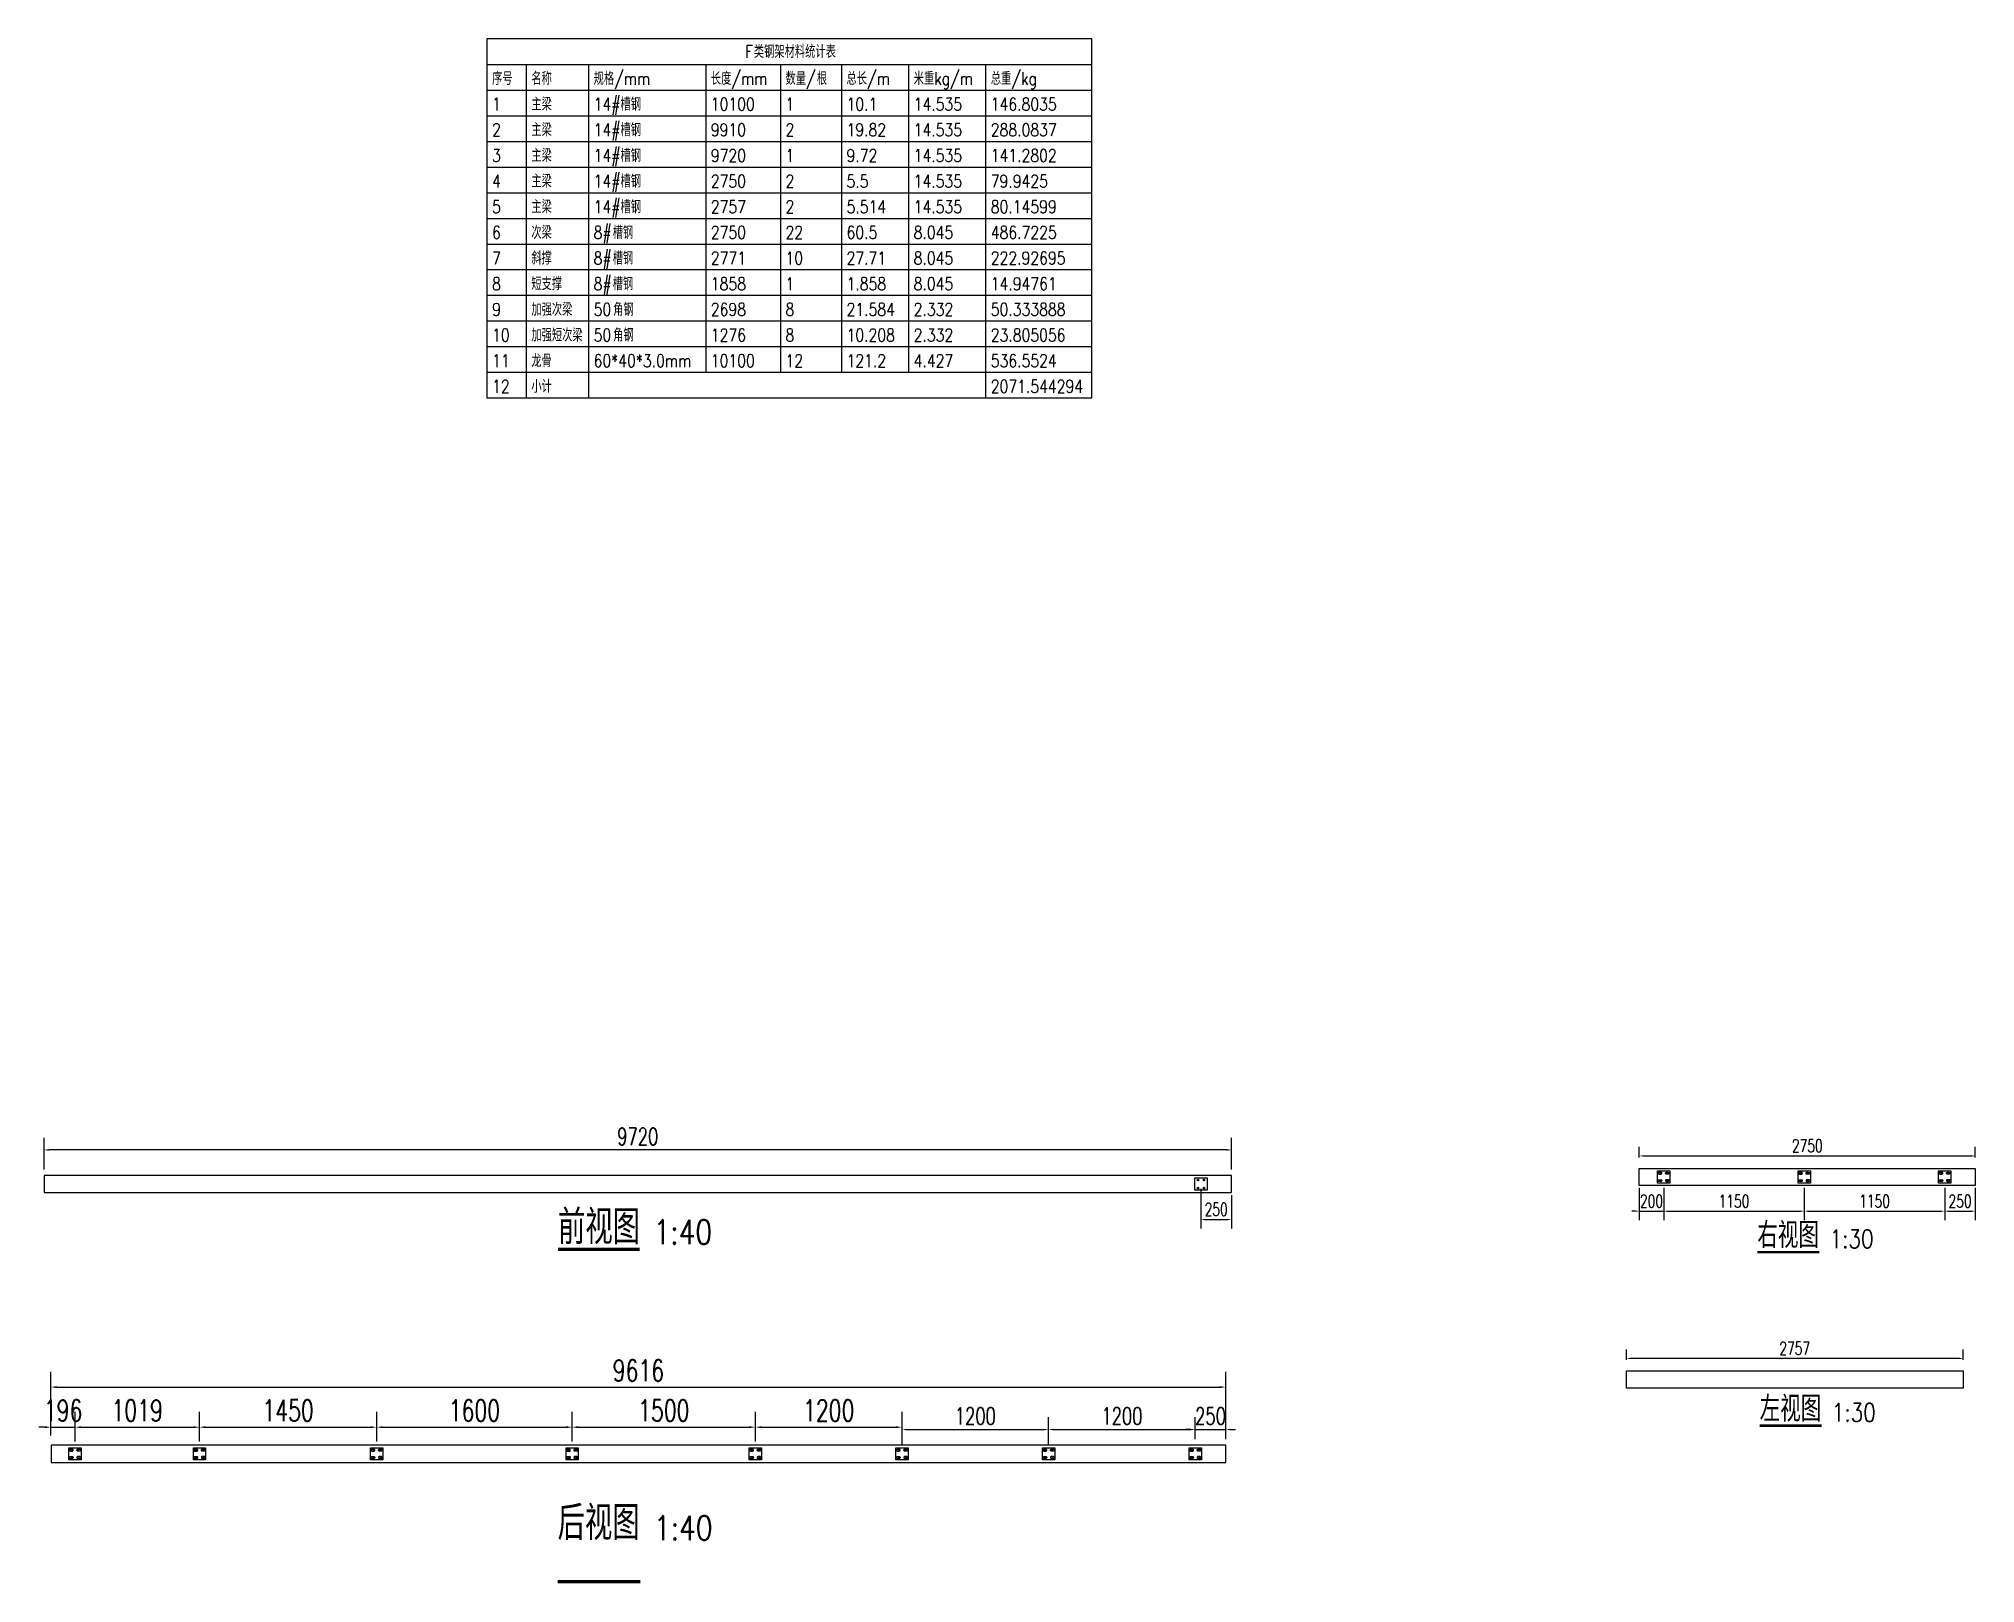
# Model space of a CAD drawing. Header units: millimetres. Extents: x -1471591 to 944464, y -468930 to 547002.
# Drawn here: x -965471 to -949620, y -60270 to -47629 of the extents above; entities that cross this region are included whole.
import ezdxf

# ---------------------------------------------------------------- set-up
doc = ezdxf.new("R2010")
doc.units = ezdxf.units.MM
doc.header["$LTSCALE"] = 10
doc.header["$PDMODE"] = 35
for name, color, linetype in [('DIM_SYMB', 3, 'Continuous'), ('PUB_TAB', 7, 'Continuous'), ('PUB_TEXT', 7, 'Continuous'), ('W-STEEL_FRAME钢架', 3, 'Continuous')]:
    doc.layers.add(name, color=color, linetype=linetype)
doc.styles.get("Standard").update_dxf_attribs({"font": 'simplex.shx', "width": 0.8, "bigfont": 'hztxt.shx'})
doc.styles.add('STANDARD_T3', font='simplex.shx', dxfattribs={"width": 0.7, "bigfont": 'hztxt.shx'})
doc.dimstyles.new('W&&30', dxfattribs={"dimtxt": 105, "dimasz": 30, "dimexe": 75, "dimexo": 90, "dimgap": 30, "dimtad": 1, "dimdec": 0, "dimzin": 0, "dimdsep": 46, "dimtxsty": 'STANDARD_T3', "dimcen": 0.09, "dimclrd": 1, "dimclre": 1, "dimclrt": 7, "dimazin": 2, "dimtfac": 1, "dimtdec": 0, "dimtix": 1, "dimtmove": 2, "dimatfit": 3, "dimfxl": 0, "dimtolj": 1, "dimtzin": 0, "dimarcsym": 0})
doc.dimstyles.new('W&&40', dxfattribs={"dimtxt": 140, "dimasz": 40, "dimexe": 100, "dimexo": 120, "dimgap": 40, "dimtad": 1, "dimdec": 0, "dimzin": 0, "dimdsep": 46, "dimtxsty": 'STANDARD_T3', "dimcen": 0.09, "dimclrd": 1, "dimclre": 1, "dimclrt": 7, "dimazin": 2, "dimtfac": 1, "dimtdec": 0, "dimtix": 1, "dimtmove": 2, "dimatfit": 3, "dimfxl": 0, "dimtolj": 1, "dimtzin": 0, "dimarcsym": 0})
doc.dimstyles.new('W&&50', dxfattribs={"dimtxt": 175, "dimasz": 50, "dimexe": 125, "dimexo": 150, "dimgap": 50, "dimtad": 1, "dimdec": 0, "dimzin": 0, "dimdsep": 46, "dimtxsty": 'STANDARD_T3', "dimcen": 0.09, "dimclrd": 1, "dimclre": 1, "dimclrt": 7, "dimazin": 2, "dimtfac": 1, "dimtdec": 0, "dimtix": 1, "dimtmove": 2, "dimatfit": 3, "dimfxl": 0, "dimtolj": 1, "dimtzin": 0, "dimarcsym": 0})

msp = doc.modelspace()

# ---------------------------------------------------------------- texts
at = {"layer": 'PUB_TAB', "width": 0.8}
for s, p in [('F', (-959690.1, -47786.8)), ('类钢架材料统计表', (-959618.1, -47786.8)), ('序号', (-961760.4, -48007.3)), ('名称', (-961439, -48007.3)), ('规格', (-960929.4, -48007.3)), ('/mm', (-960761.4, -48007.3)), ('长度', (-959970.1, -48007.3)), ('/mm', (-959802.1, -48007.3)), ('数量', (-959358.8, -48007.3)), ('/', (-959190.8, -48007.3)), ('根', (-959102.8, -48007.3)), ('总长', (-958859.2, -48007.3)), ('/m', (-958691.2, -48007.3)), ('米重', (-958309.6, -48007.3)), ('kg/m', (-958141.6, -48007.3)), ('总重', (-957678.6, -48007.3)), ('/kg', (-957510.6, -48007.3)), ('1', (-961760.4, -48217.3)), ('主梁', (-961439, -48217.3)), ('14#', (-960929.4, -48217.3)), ('槽钢', (-960709.4, -48217.3)), ('10100', (-959970.1, -48217.3)), ('1', (-959358.8, -48217.3)), ('10.1', (-958859.2, -48217.3)), ('14.535', (-958309.6, -48217.3)), ('146.8035', (-957678.6, -48217.3)), ('2', (-961760.4, -48427.3)), ('主梁', (-961439, -48427.3)), ('14#', (-960929.4, -48427.3)), ('槽钢', (-960709.4, -48427.3)), ('9910', (-959970.1, -48427.3)), ('2', (-959358.8, -48427.3)), ('19.82', (-958859.2, -48427.3)), ('14.535', (-958309.6, -48427.3)), ('288.0837', (-957678.6, -48427.3)), ('3', (-961760.4, -48637.3)), ('主梁', (-961439, -48637.3)), ('14#', (-960929.4, -48637.3)), ('槽钢', (-960709.4, -48637.3)), ('9720', (-959970.1, -48637.3)), ('1', (-959358.8, -48637.3)), ('9.72', (-958859.2, -48637.3)), ('14.535', (-958309.6, -48637.3)), ('141.2802', (-957678.6, -48637.3)), ('4', (-961760.4, -48847.3)), ('主梁', (-961439, -48847.3)), ('14#', (-960929.4, -48847.3)), ('槽钢', (-960709.4, -48847.3)), ('2750', (-959970.1, -48847.3)), ('2', (-959358.8, -48847.3)), ('5.5', (-958859.2, -48847.3)), ('14.535', (-958309.6, -48847.3)), ('79.9425', (-957678.6, -48847.3)), ('5', (-961760.4, -49057.3)), ('主梁', (-961439, -49057.3)), ('14#', (-960929.4, -49057.3)), ('槽钢', (-960709.4, -49057.3)), ('2757', (-959970.1, -49057.3)), ('2', (-959358.8, -49057.3)), ('5.514', (-958859.2, -49057.3)), ('14.535', (-958309.6, -49057.3)), ('80.14599', (-957678.6, -49057.3)), ('6', (-961760.4, -49267.3)), ('次梁', (-961439, -49267.3)), ('8#', (-960929.4, -49267.3)), ('槽钢', (-960773.4, -49267.3)), ('2750', (-959970.1, -49267.3)), ('22', (-959358.8, -49267.3)), ('60.5', (-958859.2, -49267.3)), ('8.045', (-958309.6, -49267.3)), ('486.7225', (-957678.6, -49267.3)), ('7', (-961760.4, -49477.3)), ('斜撑', (-961439, -49477.3)), ('8#', (-960929.4, -49477.3)), ('槽钢', (-960773.4, -49477.3)), ('2771', (-959970.1, -49477.3)), ('10', (-959358.8, -49477.3)), ('27.71', (-958859.2, -49477.3)), ('8.045', (-958309.6, -49477.3)), ('222.92695', (-957678.6, -49477.3)), ('8', (-961760.4, -49687.3)), ('短支撑', (-961439, -49687.3)), ('8#', (-960929.4, -49687.3)), ('槽钢', (-960773.4, -49687.3)), ('1858', (-959970.1, -49687.3)), ('1', (-959358.8, -49687.3)), ('1.858', (-958859.2, -49687.3)), ('8.045', (-958309.6, -49687.3)), ('14.94761', (-957678.6, -49687.3)), ('9', (-961760.4, -49897.3)), ('加强次梁', (-961439, -49897.3)), ('50', (-960929.4, -49897.3)), ('角钢', (-960769.4, -49897.3)), ('2698', (-959970.1, -49897.3)), ('8', (-959358.8, -49897.3)), ('21.584', (-958859.2, -49897.3)), ('2.332', (-958309.6, -49897.3)), ('50.333888', (-957678.6, -49897.3)), ('10', (-961760.4, -50107.3)), ('加强短次梁', (-961439, -50107.3)), ('50', (-960929.4, -50107.3)), ('角钢', (-960769.4, -50107.3)), ('1276', (-959970.1, -50107.3)), ('8', (-959358.8, -50107.3)), ('10.208', (-958859.2, -50107.3)), ('2.332', (-958309.6, -50107.3)), ('23.805056', (-957678.6, -50107.3)), ('11', (-961760.4, -50317.3)), ('龙骨', (-961439, -50317.3)), ('60*40*3.0mm', (-960929.4, -50317.3)), ('10100', (-959970.1, -50317.3)), ('12', (-959358.8, -50317.3)), ('121.2', (-958859.2, -50317.3)), ('4.427', (-958309.6, -50317.3)), ('536.5524', (-957678.6, -50317.3)), ('12', (-961760.4, -50527.3)), ('小计', (-961439, -50527.3)), ('2071.544294', (-957678.6, -50527.3))]:
    msp.add_text(s, height=105, dxfattribs=at).set_placement(p)
at = {"layer": 'PUB_TEXT', "color": 7, "width": 0.8}
for s, height, p in [('前视图', 280, (-961221, -57495.4)), ('1:40', 200, (-960439.2, -57495.4)), ('右视图', 210, (-951404.2, -57526.8)), ('1:30', 150, (-950812.6, -57526.8)), ('左视图', 210, (-951384.8, -58947.7)), ('1:30', 150, (-950794.5, -58947.7)), ('后视图', 280, (-961224.5, -59917.3)), ('1:40', 200, (-960435.7, -59917.3))]:
    msp.add_text(s, height=height, dxfattribs=at).set_placement(p)

# ---------------------------------------------------------------- blocks, each defined once
blk = doc.blocks.new('*D886')
at = {"color": 1, "lineweight": -2, "transparency": 16777216}
for p, q in [((-965427, -56883), (-965427, -56624)), ((-955748, -56724), (-965387, -56724)), ((-955708, -56883), (-955708, -56624))]:
    blk.add_line(p, q, dxfattribs=at)
at = {"color": 1, "transparency": 16777216}
for points in [[(-965387, -56717), (-965387, -56731), (-965427, -56724)], [(-955748, -56717), (-955748, -56731), (-955708, -56724)]]:
    blk.add_solid(points, dxfattribs=at)
at = {"layer": 'Defpoints', "color": 0, "transparency": 16777216}
for p in [(-965427, -56724), (-965427, -57003), (-955708, -57003)]:
    blk.add_point(p, dxfattribs=at)
at = {"color": 7, "transparency": 16777216, "insert": (-960568, -56614), "char_height": 140, "attachment_point": 5, "style": 'STANDARD_T3'}
blk.add_mtext('\\A1;9720', dxfattribs=at)
blk = doc.blocks.new('侧边连接件')
at = {"layer": 'W-STEEL_FRAME钢架', "color": 2}
blk.add_lwpolyline([(-50, 50), (50, 50), (50, -50), (-50, -50)], close=True, dxfattribs=at)
for centre in [(-25, 33), (25, 33), (-25, -33), (25, -33)]:
    blk.add_circle(centre, 7, dxfattribs=at)
blk = doc.blocks.new('*D1671')
at = {"color": 1, "lineweight": -2, "transparency": 16777216}
for p, q in [((-955958, -57043), (-955958, -57368)), ((-955708, -57093), (-955708, -57368)), ((-955928, -57293), (-955738, -57293))]:
    blk.add_line(p, q, dxfattribs=at)
at = {"color": 1, "transparency": 16777216}
for points in [[(-955928, -57288), (-955928, -57298), (-955958, -57293)], [(-955738, -57288), (-955738, -57298), (-955708, -57293)]]:
    blk.add_solid(points, dxfattribs=at)
at = {"layer": 'Defpoints', "color": 0, "transparency": 16777216}
for p in [(-955958, -56953), (-955708, -57003), (-955708, -57293)]:
    blk.add_point(p, dxfattribs=at)
at = {"color": 7, "transparency": 16777216, "insert": (-955833, -57210), "char_height": 105, "attachment_point": 5, "style": 'STANDARD_T3'}
blk.add_mtext('\\A1;250', dxfattribs=at)
blk = doc.blocks.new('$matou$00000140')
blk.add_lwpolyline([(-50, 50), (50, 50), (50, -50), (-50, -50)], close=True)
for points in [[(-22.5, 37.5), (-37.5, 37.5, 0.4142136), (-45, 30), (-45, 30, 0.4142136), (-37.5, 22.5), (-22.5, 22.5, 0.4142136), (-15, 30), (-15, 30, 0.4142136)], [(22.5, 37.5), (37.5, 37.5, -0.4142136), (45, 30), (45, 30, -0.4142136), (37.5, 22.5), (22.5, 22.5, -0.4142136), (15, 30), (15, 30, -0.4142136)], [(-22.5, -37.5), (-37.5, -37.5, -0.4142136), (-45, -30), (-45, -30, -0.4142136), (-37.5, -22.5), (-22.5, -22.5, -0.4142136), (-15, -30), (-15, -30, -0.4142136)], [(22.5, -37.5), (37.5, -37.5, 0.4142136), (45, -30), (45, -30, 0.4142136), (37.5, -22.5), (22.5, -22.5, 0.4142136), (15, -30), (15, -30, 0.4142136)]]:
    blk.add_lwpolyline(points, format="xyb", close=True)
blk = doc.blocks.new('*U1362')
at = {"layer": 'W-STEEL_FRAME钢架', "color": 2}
for centre in [(-25, 33), (25, 33), (-25, -33), (25, -33)]:
    blk.add_circle(centre, 7, dxfattribs=at)
blk.add_blockref('$matou$00000140', (0, 0))
blk = doc.blocks.new('*U1361')
at = {"color": 0, "linetype": 'ByBlock', "lineweight": -2, "transparency": 16777216}
blk.add_blockref('*U1362', (-3600, 0), dxfattribs=at)
at = {"color": 0, "linetype": 'ByBlock', "lineweight": -2}
for p in [(-2400, 0), (-1200, 0), (0, 0)]:
    blk.add_blockref('*U1362', p, dxfattribs=at)
blk = doc.blocks.new('*D1371')
at = {"color": 1, "lineweight": -2, "transparency": 16777216}
for p, q in [((-958405, -59141), (-958405, -58912)), ((-957205, -59141), (-957205, -58912)), ((-958365, -59012), (-957245, -59012))]:
    blk.add_line(p, q, dxfattribs=at)
at = {"color": 1, "transparency": 16777216}
for points in [[(-958365, -59006), (-958365, -59019), (-958405, -59012)], [(-957245, -59006), (-957245, -59019), (-957205, -59012)]]:
    blk.add_solid(points, dxfattribs=at)
at = {"layer": 'Defpoints', "color": 0, "transparency": 16777216}
for p in [(-957205, -59012), (-958405, -59261), (-957205, -59261)]:
    blk.add_point(p, dxfattribs=at)
at = {"color": 7, "transparency": 16777216, "insert": (-957805, -58902), "char_height": 140, "attachment_point": 5, "style": 'STANDARD_T3'}
blk.add_mtext('\\A1;1200', dxfattribs=at)
blk = doc.blocks.new('*D1372')
at = {"color": 1, "lineweight": -2, "transparency": 16777216}
for p, q in [((-957205, -59141), (-957205, -58912)), ((-956005, -59091), (-956005, -58912)), ((-957165, -59012), (-956045, -59012))]:
    blk.add_line(p, q, dxfattribs=at)
at = {"color": 1, "transparency": 16777216}
for points in [[(-957165, -59006), (-957165, -59019), (-957205, -59012)], [(-956045, -59006), (-956045, -59019), (-956005, -59012)]]:
    blk.add_solid(points, dxfattribs=at)
at = {"layer": 'Defpoints', "color": 0, "transparency": 16777216}
for p in [(-956005, -59012), (-957205, -59261), (-956005, -59211)]:
    blk.add_point(p, dxfattribs=at)
at = {"color": 7, "transparency": 16777216, "insert": (-956605, -58902), "char_height": 140, "attachment_point": 5, "style": 'STANDARD_T3'}
blk.add_mtext('\\A1;1200', dxfattribs=at)
blk = doc.blocks.new('*D1373')
at = {"color": 1, "lineweight": -2, "transparency": 16777216}
for p, q in [((-956005, -59091), (-956005, -58912)), ((-955755, -59091), (-955755, -58912)), ((-956045, -59012), (-956085, -59012)), ((-956005, -59012), (-955755, -59012)), ((-955715, -59012), (-955675, -59012))]:
    blk.add_line(p, q, dxfattribs=at)
at = {"color": 1, "transparency": 16777216}
for points in [[(-956045, -59006), (-956045, -59019), (-956005, -59012)], [(-955715, -59006), (-955715, -59019), (-955755, -59012)]]:
    blk.add_solid(points, dxfattribs=at)
at = {"layer": 'Defpoints', "color": 0, "transparency": 16777216}
for p in [(-955755, -59012), (-956005, -59211), (-955755, -59211)]:
    blk.add_point(p, dxfattribs=at)
at = {"color": 7, "transparency": 16777216, "insert": (-955880, -58902), "char_height": 140, "attachment_point": 5, "style": 'STANDARD_T3'}
blk.add_mtext('\\A1;250', dxfattribs=at)
blk = doc.blocks.new('*D1374')
at = {"color": 1, "lineweight": -2, "transparency": 16777216}
for p, q in [((-965371, -59061), (-965371, -58540)), ((-955755, -59061), (-955755, -58540)), ((-965321, -58665), (-955805, -58665))]:
    blk.add_line(p, q, dxfattribs=at)
at = {"color": 1, "transparency": 16777216}
for points in [[(-965321, -58657), (-965321, -58673), (-965371, -58665)], [(-955805, -58657), (-955805, -58673), (-955755, -58665)]]:
    blk.add_solid(points, dxfattribs=at)
at = {"layer": 'Defpoints', "color": 0, "transparency": 16777216}
for p in [(-955755, -58665), (-965371, -59211), (-955755, -59211)]:
    blk.add_point(p, dxfattribs=at)
at = {"color": 7, "transparency": 16777216, "insert": (-960563, -58528), "char_height": 175, "attachment_point": 5, "style": 'STANDARD_T3'}
blk.add_mtext('\\A1;9616', dxfattribs=at)
blk = doc.blocks.new('*U1364')
at = {"layer": 'W-STEEL_FRAME钢架', "color": 2}
for centre in [(-25, 33), (25, 33), (-25, -33), (25, -33)]:
    blk.add_circle(centre, 7, dxfattribs=at)
blk.add_blockref('$matou$00000140', (0, 0))
blk = doc.blocks.new('*U1363')
at = {"color": 0, "linetype": 'ByBlock', "lineweight": -2}
for p in [(-1500, 0), (0, 0)]:
    blk.add_blockref('*U1364', p, dxfattribs=at)
blk = doc.blocks.new('*U1366')
at = {"layer": 'W-STEEL_FRAME钢架', "color": 2}
for centre in [(-25, 33), (25, 33), (-25, -33), (25, -33)]:
    blk.add_circle(centre, 7, dxfattribs=at)
blk.add_blockref('$matou$00000140', (0, 0))
blk = doc.blocks.new('*U1365')
at = {"color": 0, "linetype": 'ByBlock', "lineweight": -2}
for p in [(-1600, 0), (0, 0)]:
    blk.add_blockref('*U1366', p, dxfattribs=at)
blk = doc.blocks.new('*U1368')
at = {"layer": 'W-STEEL_FRAME钢架', "color": 2}
for centre in [(-25, 33), (25, 33), (-25, -33), (25, -33)]:
    blk.add_circle(centre, 7, dxfattribs=at)
blk.add_blockref('$matou$00000140', (0, 0))
blk = doc.blocks.new('*U1367')
at = {"color": 0, "linetype": 'ByBlock', "lineweight": -2}
for p in [(-1450, 0), (0, 0)]:
    blk.add_blockref('*U1368', p, dxfattribs=at)
blk = doc.blocks.new('*U1370')
at = {"layer": 'W-STEEL_FRAME钢架', "color": 2}
for centre in [(-25, 33), (25, 33), (-25, -33), (25, -33)]:
    blk.add_circle(centre, 7, dxfattribs=at)
blk.add_blockref('$matou$00000140', (0, 0))
blk = doc.blocks.new('*U1369')
at = {"color": 0, "linetype": 'ByBlock', "lineweight": -2}
blk.add_blockref('*U1370', (0, 0), dxfattribs=at)
blk = doc.blocks.new('*D1375')
at = {"color": 1, "lineweight": -2, "transparency": 16777216}
for p, q in [((-965371, -59061), (-965371, -58868)), ((-965174, -59111), (-965174, -58868)), ((-965421, -58993), (-965471, -58993)), ((-965371, -58993), (-965174, -58993)), ((-965124, -58993), (-965074, -58993))]:
    blk.add_line(p, q, dxfattribs=at)
at = {"color": 1, "transparency": 16777216}
for points in [[(-965421, -58985), (-965421, -59001), (-965371, -58993)], [(-965124, -58985), (-965124, -59001), (-965174, -58993)]]:
    blk.add_solid(points, dxfattribs=at)
at = {"layer": 'Defpoints', "color": 0, "transparency": 16777216}
for p in [(-965174, -58993), (-965371, -59211), (-965174, -59261)]:
    blk.add_point(p, dxfattribs=at)
at = {"color": 7, "transparency": 16777216, "insert": (-965272, -58856), "char_height": 175, "attachment_point": 5, "style": 'STANDARD_T3'}
blk.add_mtext('\\A1;196', dxfattribs=at)
blk = doc.blocks.new('*D1376')
at = {"color": 1, "lineweight": -2, "transparency": 16777216}
for p, q in [((-965174, -59111), (-965174, -58868)), ((-964155, -59111), (-964155, -58868)), ((-965124, -58993), (-964205, -58993))]:
    blk.add_line(p, q, dxfattribs=at)
at = {"color": 1, "transparency": 16777216}
for points in [[(-965124, -58985), (-965124, -59001), (-965174, -58993)], [(-964205, -58985), (-964205, -59001), (-964155, -58993)]]:
    blk.add_solid(points, dxfattribs=at)
at = {"layer": 'Defpoints', "color": 0, "transparency": 16777216}
for p in [(-964155, -58993), (-965174, -59261), (-964155, -59261)]:
    blk.add_point(p, dxfattribs=at)
at = {"color": 7, "transparency": 16777216, "insert": (-964665, -58856), "char_height": 175, "attachment_point": 5, "style": 'STANDARD_T3'}
blk.add_mtext('\\A1;1019', dxfattribs=at)
blk = doc.blocks.new('*D1377')
at = {"color": 1, "lineweight": -2, "transparency": 16777216}
for p, q in [((-964155, -59111), (-964155, -58868)), ((-962705, -59111), (-962705, -58868)), ((-964105, -58993), (-962755, -58993))]:
    blk.add_line(p, q, dxfattribs=at)
at = {"color": 1, "transparency": 16777216}
for points in [[(-964105, -58985), (-964105, -59001), (-964155, -58993)], [(-962755, -58985), (-962755, -59001), (-962705, -58993)]]:
    blk.add_solid(points, dxfattribs=at)
at = {"layer": 'Defpoints', "color": 0, "transparency": 16777216}
for p in [(-962705, -58993), (-964155, -59261), (-962705, -59261)]:
    blk.add_point(p, dxfattribs=at)
at = {"color": 7, "transparency": 16777216, "insert": (-963430, -58856), "char_height": 175, "attachment_point": 5, "style": 'STANDARD_T3'}
blk.add_mtext('\\A1;1450', dxfattribs=at)
blk = doc.blocks.new('*D1378')
at = {"color": 1, "lineweight": -2, "transparency": 16777216}
for p, q in [((-962705, -59111), (-962705, -58868)), ((-961105, -59111), (-961105, -58868)), ((-962655, -58993), (-961155, -58993))]:
    blk.add_line(p, q, dxfattribs=at)
at = {"color": 1, "transparency": 16777216}
for points in [[(-962655, -58985), (-962655, -59001), (-962705, -58993)], [(-961155, -58985), (-961155, -59001), (-961105, -58993)]]:
    blk.add_solid(points, dxfattribs=at)
at = {"layer": 'Defpoints', "color": 0, "transparency": 16777216}
for p in [(-961105, -58993), (-962705, -59261), (-961105, -59261)]:
    blk.add_point(p, dxfattribs=at)
at = {"color": 7, "transparency": 16777216, "insert": (-961905, -58856), "char_height": 175, "attachment_point": 5, "style": 'STANDARD_T3'}
blk.add_mtext('\\A1;1600', dxfattribs=at)
blk = doc.blocks.new('*D1379')
at = {"color": 1, "lineweight": -2, "transparency": 16777216}
for p, q in [((-961105, -59111), (-961105, -58868)), ((-959605, -59111), (-959605, -58868)), ((-961055, -58993), (-959655, -58993))]:
    blk.add_line(p, q, dxfattribs=at)
at = {"color": 1, "transparency": 16777216}
for points in [[(-961055, -58985), (-961055, -59001), (-961105, -58993)], [(-959655, -58985), (-959655, -59001), (-959605, -58993)]]:
    blk.add_solid(points, dxfattribs=at)
at = {"layer": 'Defpoints', "color": 0, "transparency": 16777216}
for p in [(-959605, -58993), (-961105, -59261), (-959605, -59261)]:
    blk.add_point(p, dxfattribs=at)
at = {"color": 7, "transparency": 16777216, "insert": (-960355, -58856), "char_height": 175, "attachment_point": 5, "style": 'STANDARD_T3'}
blk.add_mtext('\\A1;1500', dxfattribs=at)
blk = doc.blocks.new('*D2054')
at = {"color": 1, "lineweight": -2, "transparency": 16777216}
for p, q in [((-959605, -59111), (-959605, -58868)), ((-958405, -59111), (-958405, -58868)), ((-959555, -58993), (-958455, -58993))]:
    blk.add_line(p, q, dxfattribs=at)
at = {"color": 1, "transparency": 16777216}
for points in [[(-959555, -58985), (-959555, -59001), (-959605, -58993)], [(-958455, -58985), (-958455, -59001), (-958405, -58993)]]:
    blk.add_solid(points, dxfattribs=at)
at = {"layer": 'Defpoints', "color": 0, "transparency": 16777216}
for p in [(-958405, -58993), (-959605, -59261), (-958405, -59261)]:
    blk.add_point(p, dxfattribs=at)
at = {"color": 7, "transparency": 16777216, "insert": (-959005, -58856), "char_height": 175, "attachment_point": 5, "style": 'STANDARD_T3'}
blk.add_mtext('\\A1;1200', dxfattribs=at)
blk = doc.blocks.new('*U439')
at = {"layer": 'W-STEEL_FRAME钢架', "color": 2}
for centre in [(-25, 33), (25, 33), (-25, -33), (25, -33)]:
    blk.add_circle(centre, 7, dxfattribs=at)
blk.add_blockref('$matou$00000140', (0, 0))
blk = doc.blocks.new('*U440')
at = {"color": 0, "linetype": 'ByBlock', "lineweight": -2}
for p in [(-2300, 0), (-1150, 0), (0, 0)]:
    blk.add_blockref('*U439', p, dxfattribs=at)
blk = doc.blocks.new('*D881')
at = {"color": 1, "lineweight": -2, "transparency": 16777216}
for p, q in [((-952370, -57035), (-952370, -57300)), ((-952170, -57035), (-952170, -57300)), ((-952400, -57225), (-952430, -57225)), ((-952370, -57225), (-952170, -57225)), ((-952140, -57225), (-952110, -57225))]:
    blk.add_line(p, q, dxfattribs=at)
at = {"color": 1, "transparency": 16777216}
for points in [[(-952400, -57220), (-952400, -57230), (-952370, -57225)], [(-952140, -57220), (-952140, -57230), (-952170, -57225)]]:
    blk.add_solid(points, dxfattribs=at)
at = {"layer": 'Defpoints', "color": 0, "transparency": 16777216}
for p in [(-952370, -56945), (-952170, -56945), (-952170, -57225)]:
    blk.add_point(p, dxfattribs=at)
at = {"color": 7, "transparency": 16777216, "insert": (-952270, -57143), "char_height": 105, "attachment_point": 5, "style": 'STANDARD_T3'}
blk.add_mtext('\\A1;200', dxfattribs=at)
blk = doc.blocks.new('*D882')
at = {"color": 1, "lineweight": -2, "transparency": 16777216}
for p, q in [((-952170, -57035), (-952170, -57300)), ((-951020, -57035), (-951020, -57300)), ((-952140, -57225), (-951050, -57225))]:
    blk.add_line(p, q, dxfattribs=at)
at = {"color": 1, "transparency": 16777216}
for points in [[(-952140, -57220), (-952140, -57230), (-952170, -57225)], [(-951050, -57220), (-951050, -57230), (-951020, -57225)]]:
    blk.add_solid(points, dxfattribs=at)
at = {"layer": 'Defpoints', "color": 0, "transparency": 16777216}
for p in [(-952170, -56945), (-951020, -56945), (-951020, -57225)]:
    blk.add_point(p, dxfattribs=at)
at = {"color": 7, "transparency": 16777216, "insert": (-951595, -57143), "char_height": 105, "attachment_point": 5, "style": 'STANDARD_T3'}
blk.add_mtext('\\A1;1150', dxfattribs=at)
blk = doc.blocks.new('*D883')
at = {"color": 1, "lineweight": -2, "transparency": 16777216}
for p, q in [((-951020, -57035), (-951020, -57300)), ((-949870, -57035), (-949870, -57300)), ((-950990, -57225), (-949900, -57225))]:
    blk.add_line(p, q, dxfattribs=at)
at = {"color": 1, "transparency": 16777216}
for points in [[(-950990, -57220), (-950990, -57230), (-951020, -57225)], [(-949900, -57220), (-949900, -57230), (-949870, -57225)]]:
    blk.add_solid(points, dxfattribs=at)
at = {"layer": 'Defpoints', "color": 0, "transparency": 16777216}
for p in [(-951020, -56945), (-949870, -56945), (-949870, -57225)]:
    blk.add_point(p, dxfattribs=at)
at = {"color": 7, "transparency": 16777216, "insert": (-950445, -57143), "char_height": 105, "attachment_point": 5, "style": 'STANDARD_T3'}
blk.add_mtext('\\A1;1150', dxfattribs=at)
blk = doc.blocks.new('*D884')
at = {"color": 1, "lineweight": -2, "transparency": 16777216}
for p, q in [((-949870, -57035), (-949870, -57300)), ((-949620, -57035), (-949620, -57300)), ((-949840, -57225), (-949650, -57225))]:
    blk.add_line(p, q, dxfattribs=at)
at = {"color": 1, "transparency": 16777216}
for points in [[(-949840, -57220), (-949840, -57230), (-949870, -57225)], [(-949650, -57220), (-949650, -57230), (-949620, -57225)]]:
    blk.add_solid(points, dxfattribs=at)
at = {"layer": 'Defpoints', "color": 0, "transparency": 16777216}
for p in [(-949870, -56945), (-949620, -56945), (-949620, -57225)]:
    blk.add_point(p, dxfattribs=at)
at = {"color": 7, "transparency": 16777216, "insert": (-949745, -57143), "char_height": 105, "attachment_point": 5, "style": 'STANDARD_T3'}
blk.add_mtext('\\A1;250', dxfattribs=at)
blk = doc.blocks.new('*D885')
at = {"color": 1, "lineweight": -2, "transparency": 16777216}
for p, q in [((-952370, -56785), (-952370, -56698)), ((-949620, -56785), (-949620, -56698)), ((-952340, -56773), (-949650, -56773))]:
    blk.add_line(p, q, dxfattribs=at)
at = {"color": 1, "transparency": 16777216}
for points in [[(-952340, -56768), (-952340, -56778), (-952370, -56773)], [(-949650, -56768), (-949650, -56778), (-949620, -56773)]]:
    blk.add_solid(points, dxfattribs=at)
at = {"layer": 'Defpoints', "color": 0, "transparency": 16777216}
for p in [(-952370, -56875), (-949620, -56773), (-949620, -56875)]:
    blk.add_point(p, dxfattribs=at)
at = {"color": 7, "transparency": 16777216, "insert": (-950995, -56690), "char_height": 105, "attachment_point": 5, "style": 'STANDARD_T3'}
blk.add_mtext('\\A1;2750', dxfattribs=at)
blk = doc.blocks.new('*D889')
at = {"color": 1, "lineweight": -2, "transparency": 16777216}
for p, q in [((-952476, -58443), (-952476, -58356)), ((-949749, -58431), (-952446, -58431)), ((-949719, -58443), (-949719, -58356))]:
    blk.add_line(p, q, dxfattribs=at)
at = {"color": 1, "transparency": 16777216}
for points in [[(-952446, -58426), (-952446, -58436), (-952476, -58431)], [(-949749, -58426), (-949749, -58436), (-949719, -58431)]]:
    blk.add_solid(points, dxfattribs=at)
at = {"layer": 'Defpoints', "color": 0, "transparency": 16777216}
for p in [(-952476, -58431), (-952476, -58533), (-949719, -58533)]:
    blk.add_point(p, dxfattribs=at)
at = {"color": 7, "transparency": 16777216, "insert": (-951098, -58348), "char_height": 105, "attachment_point": 5, "style": 'STANDARD_T3'}
blk.add_mtext('\\A1;2757', dxfattribs=at)

# ---------------------------------------------------------------- dimensions: what is measured, and where the dimension line sits
for base, p1, p2, dimstyle, picture, middle in [((-965427.4, -56723.9), (-955707.7, -57003.3), (-965427.4, -57003.3), 'W&&40', '*D886', (-960567.5, -56613.9)), ((-952476.2, -58430.9), (-949719.2, -58532.9), (-952476.2, -58532.9), 'W&&30', '*D889', (-951097.7, -58348.4))]:
    dim = msp.add_linear_dim(base=base, p1=p1, p2=p2, angle=180, dimstyle=dimstyle)
    dim.commit()
    dim.dimension.update_dxf_attribs({"geometry": picture, "text_midpoint": middle})
for base, p1, p2, dimstyle, picture, middle in [((-949620.2, -56772.9), (-952370.2, -56874.9), (-949620.2, -56874.9), 'W&&30', '*D885', (-950995.2, -56690.4)), ((-955707.7, -57293), (-955957.7, -56953.3), (-955707.7, -57003.3), 'W&&30', '*D1671', (-955832.7, -57210.5)), ((-952170.2, -57225.4), (-952370.2, -56944.9), (-952170.2, -56944.9), 'W&&30', '*D881', (-952270.2, -57142.9)), ((-951020.2, -57225.4), (-952170.2, -56944.9), (-951020.2, -56944.9), 'W&&30', '*D882', (-951595.2, -57142.9)), ((-949870.2, -57225.4), (-951020.2, -56944.9), (-949870.2, -56944.9), 'W&&30', '*D883', (-950445.2, -57142.9)), ((-949620.2, -57225.4), (-949870.2, -56944.9), (-949620.2, -56944.9), 'W&&30', '*D884', (-949745.2, -57142.9)), ((-955754.9, -58665.1), (-965370.5, -59211), (-955754.9, -59211), 'W&&50', '*D1374', (-960562.7, -58527.6)), ((-965174.3, -58993.1), (-965370.5, -59211), (-965174.3, -59261), 'W&&50', '*D1375', (-965272.4, -58855.6)), ((-964154.9, -58993.1), (-965174.3, -59261), (-964154.9, -59261), 'W&&50', '*D1376', (-964664.6, -58855.6)), ((-962704.9, -58993.1), (-964154.9, -59261), (-962704.9, -59261), 'W&&50', '*D1377', (-963429.9, -58855.6)), ((-961104.9, -58993.1), (-962704.9, -59261), (-961104.9, -59261), 'W&&50', '*D1378', (-961904.9, -58855.6)), ((-959604.9, -58993.1), (-961104.9, -59261), (-959604.9, -59261), 'W&&50', '*D1379', (-960354.9, -58855.6)), ((-958404.9, -58993.1), (-959604.9, -59261), (-958404.9, -59261), 'W&&50', '*D2054', (-959004.9, -58855.6)), ((-957204.9, -59012.5), (-958404.9, -59261), (-957204.9, -59261), 'W&&40', '*D1371', (-957804.9, -58902.5)), ((-956004.9, -59012.5), (-957204.9, -59261), (-956004.9, -59211), 'W&&40', '*D1372', (-956604.9, -58902.5)), ((-955754.9, -59012.5), (-956004.9, -59211), (-955754.9, -59211), 'W&&40', '*D1373', (-955879.9, -58902.5))]:
    dim = msp.add_linear_dim(base=base, p1=p1, p2=p2, dimstyle=dimstyle)
    dim.commit()
    dim.dimension.update_dxf_attribs({"geometry": picture, "text_midpoint": middle})

# ---------------------------------------------------------------- linework, layer by layer
at = {"layer": 'DIM_SYMB'}
for points, const_width in [([(-961221, -57538.2), (-960551.2, -57538.2)], 28), ([(-951404.2, -57560.6), (-950896.6, -57560.6)], 21), ([(-951384.8, -58979.8), (-950878.5, -58979.8)], 21), ([(-961224.5, -60256.4), (-960547.7, -60256.4)], 28)]:
    msp.add_lwpolyline(points, dxfattribs=dict(at, const_width=const_width))
at = {"layer": 'PUB_TAB'}
msp.add_lwpolyline([(-961802.4, -50569.3), (-956851, -50569.3), (-956851, -47629.3), (-961802.4, -47629.3)], close=True, dxfattribs=at)
for points in [[(-961802.4, -47839.3), (-956851, -47839.3)], [(-961481, -47839.3), (-961481, -50569.3)], [(-960971.4, -47839.3), (-960971.4, -50569.3)], [(-960012.1, -47839.3), (-960012.1, -50359.3)], [(-959400.8, -47839.3), (-959400.8, -50359.3)], [(-958901.2, -47839.3), (-958901.2, -50359.3)], [(-958351.6, -47839.3), (-958351.6, -50359.3)], [(-957720.6, -47839.3), (-957720.6, -50569.3)], [(-961802.4, -48049.3), (-956851, -48049.3)], [(-961802.4, -48259.3), (-956851, -48259.3)], [(-961802.4, -48469.3), (-956851, -48469.3)], [(-961802.4, -48679.3), (-956851, -48679.3)], [(-961802.4, -48889.3), (-956851, -48889.3)], [(-961802.4, -49099.3), (-956851, -49099.3)], [(-961802.4, -49309.3), (-956851, -49309.3)], [(-961802.4, -49519.3), (-956851, -49519.3)], [(-961802.4, -49729.3), (-956851, -49729.3)], [(-961802.4, -49939.3), (-956851, -49939.3)], [(-961802.4, -50149.3), (-956851, -50149.3)], [(-961802.4, -50359.3), (-956851, -50359.3)]]:
    msp.add_lwpolyline(points, dxfattribs=at)
at = {"layer": 'W-STEEL_FRAME钢架'}
for points in [[(-949620.2, -57014.9), (-952370.2, -57014.9), (-952370.2, -56874.9), (-949620.2, -56874.9)], [(-965427.4, -57073.3), (-955707.7, -57073.3), (-955707.7, -56933.3), (-965427.4, -56933.3)], [(-949719.2, -58672.9), (-952476.2, -58672.9), (-952476.2, -58532.9), (-949719.2, -58532.9)], [(-965370.5, -59281), (-955754.9, -59281), (-955754.9, -59141), (-965370.5, -59141)]]:
    msp.add_lwpolyline(points, close=True, dxfattribs=at)

# ---------------------------------------------------------------- block references
for name, p in [('*U440', (-949870.2, -56944.9)), ('侧边连接件', (-955957.7, -57003.3)), ('*U1369', (-965174.3, -59211)), ('*U1367', (-962704.9, -59211)), ('*U1365', (-961104.9, -59211)), ('*U1363', (-959604.9, -59211)), ('*U1361', (-956004.9, -59211))]:
    msp.add_blockref(name, p)

msp.set_redraw_order([(e.dxf.handle, doc.entitydb.next_handle()) for e in msp.query("TEXT MTEXT ATTDEF DIMENSION ARC_DIMENSION")])  # texts and dimensions are drawn at this point

doc.saveas('drawing.dxf')
